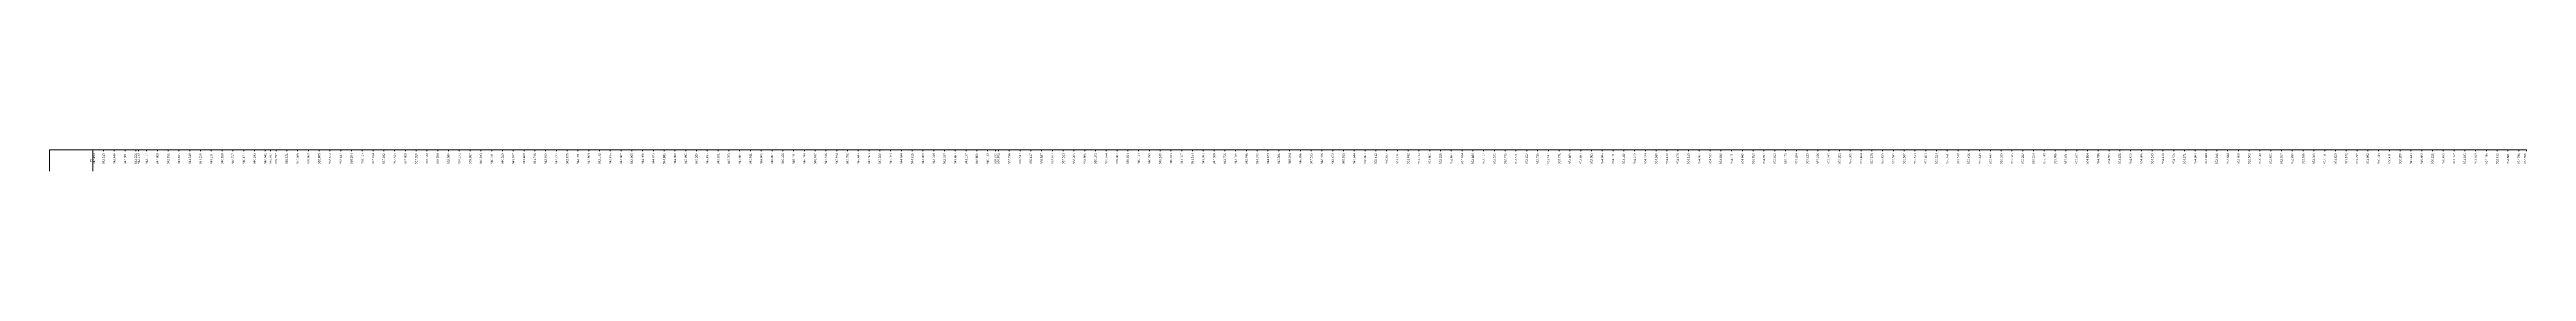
# Model space of a CAD drawing. Header units: metres. Extents: x 478603 to 489313, y 4282657 to 4289463.
# Drawn here: x 483693 to 484841, y 4285190 to 4285200 of the extents above; entities that cross this region are included whole.
import ezdxf

# ---------------------------------------------------------------- set-up
doc = ezdxf.new("R2010")
doc.units = ezdxf.units.M
doc.layers.add('PR_ENK_Z', color=96, linetype='Continuous', lineweight=0)
doc.layers.add('PR_PROFIL', color=153, linetype='Continuous', lineweight=0)
doc.styles.get("Standard").update_dxf_attribs({"font": 'times.ttf'})

msp = doc.modelspace()

# ---------------------------------------------------------------- linework, layer by layer
at = {"layer": 'PR_PROFIL'}
for p, q in [((483692.7, 4285199.6), (484841.3, 4285199.6)), ((483692.7, 4285189.8), (483692.7, 4285199.6)), ((483712.7, 4285189.8), (483712.7, 4285199.6)), ((483712.7, 4285199.1), (483712.7, 4285199.6)), ((483717.7, 4285199.1), (483717.7, 4285199.6)), ((483722.7, 4285199.1), (483722.7, 4285199.6)), ((483727.7, 4285199.1), (483727.7, 4285199.6)), ((483732.7, 4285199.1), (483732.7, 4285199.6)), ((483734, 4285199.1), (483734, 4285199.6)), ((483737.7, 4285199.1), (483737.7, 4285199.6)), ((483742.7, 4285199.1), (483742.7, 4285199.6)), ((483747.7, 4285199.1), (483747.7, 4285199.6)), ((483752.7, 4285199.1), (483752.7, 4285199.6)), ((483757.7, 4285199.1), (483757.7, 4285199.6)), ((483762.7, 4285199.1), (483762.7, 4285199.6)), ((483767.7, 4285199.1), (483767.7, 4285199.6)), ((483772.7, 4285199.1), (483772.7, 4285199.6)), ((483777.7, 4285199.1), (483777.7, 4285199.6)), ((483782.7, 4285199.1), (483782.7, 4285199.6)), ((483787.7, 4285199.1), (483787.7, 4285199.6)), ((483792.7, 4285199.1), (483792.7, 4285199.6)), ((483795.2, 4285199.1), (483795.2, 4285199.6)), ((483797.7, 4285199.1), (483797.7, 4285199.6)), ((483802.7, 4285199.1), (483802.7, 4285199.6)), ((483807.7, 4285199.1), (483807.7, 4285199.6)), ((483812.7, 4285199.1), (483812.7, 4285199.6)), ((483817.7, 4285199.1), (483817.7, 4285199.6)), ((483822.7, 4285199.1), (483822.7, 4285199.6)), ((483827.7, 4285199.1), (483827.7, 4285199.6)), ((483832.7, 4285199.1), (483832.7, 4285199.6)), ((483837.7, 4285199.1), (483837.7, 4285199.6)), ((483842.7, 4285199.1), (483842.7, 4285199.6)), ((483847.7, 4285199.1), (483847.7, 4285199.6)), ((483852.7, 4285199.1), (483852.7, 4285199.6)), ((483857.7, 4285199.1), (483857.7, 4285199.6)), ((483862.7, 4285199.1), (483862.7, 4285199.6)), ((483867.7, 4285199.1), (483867.7, 4285199.6)), ((483872.7, 4285199.1), (483872.7, 4285199.6)), ((483877.7, 4285199.1), (483877.7, 4285199.6)), ((483882.7, 4285199.1), (483882.7, 4285199.6)), ((483887.7, 4285199.1), (483887.7, 4285199.6)), ((483892.7, 4285199.1), (483892.7, 4285199.6)), ((483897.7, 4285199.1), (483897.7, 4285199.6)), ((483902.7, 4285199.1), (483902.7, 4285199.6)), ((483907.7, 4285199.1), (483907.7, 4285199.6)), ((483912.7, 4285199.1), (483912.7, 4285199.6)), ((483917.7, 4285199.1), (483917.7, 4285199.6)), ((483922.7, 4285199.1), (483922.7, 4285199.6)), ((483927.7, 4285199.1), (483927.7, 4285199.6)), ((483932.7, 4285199.1), (483932.7, 4285199.6)), ((483937.7, 4285199.1), (483937.7, 4285199.6)), ((483942.7, 4285199.1), (483942.7, 4285199.6)), ((483947.7, 4285199.1), (483947.7, 4285199.6)), ((483952.7, 4285199.1), (483952.7, 4285199.6)), ((483957.7, 4285199.1), (483957.7, 4285199.6)), ((483962.7, 4285199.1), (483962.7, 4285199.6)), ((483967.7, 4285199.1), (483967.7, 4285199.6)), ((483972.7, 4285199.1), (483972.7, 4285199.6)), ((483977.7, 4285199.1), (483977.7, 4285199.6)), ((483982.7, 4285199.1), (483982.7, 4285199.6)), ((483987.7, 4285199.1), (483987.7, 4285199.6)), ((483992.7, 4285199.1), (483992.7, 4285199.6)), ((483997.7, 4285199.1), (483997.7, 4285199.6)), ((484002.7, 4285199.1), (484002.7, 4285199.6)), ((484007.7, 4285199.1), (484007.7, 4285199.6)), ((484012.7, 4285199.1), (484012.7, 4285199.6)), ((484017.7, 4285199.1), (484017.7, 4285199.6)), ((484022.7, 4285199.1), (484022.7, 4285199.6)), ((484027.7, 4285199.1), (484027.7, 4285199.6)), ((484032.7, 4285199.1), (484032.7, 4285199.6)), ((484037.7, 4285199.1), (484037.7, 4285199.6)), ((484042.7, 4285199.1), (484042.7, 4285199.6)), ((484047.7, 4285199.1), (484047.7, 4285199.6)), ((484052.7, 4285199.1), (484052.7, 4285199.6)), ((484057.7, 4285199.1), (484057.7, 4285199.6)), ((484062.7, 4285199.1), (484062.7, 4285199.6)), ((484067.7, 4285199.1), (484067.7, 4285199.6)), ((484072.7, 4285199.1), (484072.7, 4285199.6)), ((484077.7, 4285199.1), (484077.7, 4285199.6)), ((484082.7, 4285199.1), (484082.7, 4285199.6)), ((484087.7, 4285199.1), (484087.7, 4285199.6)), ((484092.7, 4285199.1), (484092.7, 4285199.6)), ((484097.7, 4285199.1), (484097.7, 4285199.6)), ((484102.7, 4285199.1), (484102.7, 4285199.6)), ((484107.7, 4285199.1), (484107.7, 4285199.6)), ((484112.7, 4285199.1), (484112.7, 4285199.6)), ((484117.7, 4285199.1), (484117.7, 4285199.6)), ((484122.7, 4285199.1), (484122.7, 4285199.6)), ((484127.7, 4285199.1), (484127.7, 4285199.6)), ((484131.3, 4285199.1), (484131.3, 4285199.6)), ((484132.7, 4285199.1), (484132.7, 4285199.6)), ((484137.7, 4285199.1), (484137.7, 4285199.6)), ((484142.7, 4285199.1), (484142.7, 4285199.6)), ((484147.7, 4285199.1), (484147.7, 4285199.6)), ((484152.7, 4285199.1), (484152.7, 4285199.6)), ((484157.7, 4285199.1), (484157.7, 4285199.6)), ((484162.7, 4285199.1), (484162.7, 4285199.6)), ((484167.7, 4285199.1), (484167.7, 4285199.6)), ((484172.7, 4285199.1), (484172.7, 4285199.6)), ((484177.7, 4285199.1), (484177.7, 4285199.6)), ((484182.7, 4285199.1), (484182.7, 4285199.6)), ((484187.7, 4285199.1), (484187.7, 4285199.6)), ((484192.7, 4285199.1), (484192.7, 4285199.6)), ((484197.7, 4285199.1), (484197.7, 4285199.6)), ((484202.7, 4285199.1), (484202.7, 4285199.6)), ((484207.7, 4285199.1), (484207.7, 4285199.6)), ((484212.7, 4285199.1), (484212.7, 4285199.6)), ((484217.7, 4285199.1), (484217.7, 4285199.6)), ((484222.7, 4285199.1), (484222.7, 4285199.6)), ((484227.7, 4285199.1), (484227.7, 4285199.6)), ((484232.7, 4285199.1), (484232.7, 4285199.6)), ((484237.7, 4285199.1), (484237.7, 4285199.6)), ((484242.7, 4285199.1), (484242.7, 4285199.6)), ((484247.7, 4285199.1), (484247.7, 4285199.6)), ((484252.7, 4285199.1), (484252.7, 4285199.6)), ((484257.7, 4285199.1), (484257.7, 4285199.6)), ((484262.7, 4285199.1), (484262.7, 4285199.6)), ((484267.7, 4285199.1), (484267.7, 4285199.6)), ((484272.7, 4285199.1), (484272.7, 4285199.6)), ((484277.7, 4285199.1), (484277.7, 4285199.6)), ((484282.7, 4285199.1), (484282.7, 4285199.6)), ((484287.7, 4285199.1), (484287.7, 4285199.6)), ((484292.7, 4285199.1), (484292.7, 4285199.6)), ((484297.7, 4285199.1), (484297.7, 4285199.6)), ((484302.7, 4285199.1), (484302.7, 4285199.6)), ((484307.7, 4285199.1), (484307.7, 4285199.6)), ((484312.7, 4285199.1), (484312.7, 4285199.6)), ((484317.7, 4285199.1), (484317.7, 4285199.6)), ((484322.7, 4285199.1), (484322.7, 4285199.6)), ((484327.7, 4285199.1), (484327.7, 4285199.6)), ((484332.7, 4285199.1), (484332.7, 4285199.6)), ((484337.7, 4285199.1), (484337.7, 4285199.6)), ((484342.7, 4285199.1), (484342.7, 4285199.6)), ((484347.7, 4285199.1), (484347.7, 4285199.6)), ((484352.7, 4285199.1), (484352.7, 4285199.6)), ((484357.7, 4285199.1), (484357.7, 4285199.6)), ((484362.7, 4285199.1), (484362.7, 4285199.6)), ((484367.7, 4285199.1), (484367.7, 4285199.6)), ((484372.7, 4285199.1), (484372.7, 4285199.6)), ((484377.7, 4285199.1), (484377.7, 4285199.6)), ((484382.7, 4285199.1), (484382.7, 4285199.6)), ((484387.7, 4285199.1), (484387.7, 4285199.6)), ((484392.7, 4285199.1), (484392.7, 4285199.6)), ((484397.7, 4285199.1), (484397.7, 4285199.6)), ((484402.7, 4285199.1), (484402.7, 4285199.6)), ((484407.7, 4285199.1), (484407.7, 4285199.6)), ((484412.7, 4285199.1), (484412.7, 4285199.6)), ((484417.7, 4285199.1), (484417.7, 4285199.6)), ((484422.7, 4285199.1), (484422.7, 4285199.6)), ((484427.7, 4285199.1), (484427.7, 4285199.6)), ((484432.7, 4285199.1), (484432.7, 4285199.6)), ((484437.7, 4285199.1), (484437.7, 4285199.6)), ((484442.7, 4285199.1), (484442.7, 4285199.6)), ((484447.7, 4285199.1), (484447.7, 4285199.6)), ((484452.7, 4285199.1), (484452.7, 4285199.6)), ((484457.7, 4285199.1), (484457.7, 4285199.6)), ((484462.7, 4285199.1), (484462.7, 4285199.6)), ((484467.7, 4285199.1), (484467.7, 4285199.6)), ((484472.7, 4285199.1), (484472.7, 4285199.6)), ((484477.7, 4285199.1), (484477.7, 4285199.6)), ((484482.7, 4285199.1), (484482.7, 4285199.6)), ((484487.7, 4285199.1), (484487.7, 4285199.6)), ((484492.7, 4285199.1), (484492.7, 4285199.6)), ((484497.7, 4285199.1), (484497.7, 4285199.6)), ((484502.7, 4285199.1), (484502.7, 4285199.6)), ((484507.7, 4285199.1), (484507.7, 4285199.6)), ((484512.7, 4285199.1), (484512.7, 4285199.6)), ((484517.7, 4285199.1), (484517.7, 4285199.6)), ((484522.7, 4285199.1), (484522.7, 4285199.6)), ((484527.7, 4285199.1), (484527.7, 4285199.6)), ((484532.7, 4285199.1), (484532.7, 4285199.6)), ((484537.7, 4285199.1), (484537.7, 4285199.6)), ((484542.7, 4285199.1), (484542.7, 4285199.6)), ((484547.7, 4285199.1), (484547.7, 4285199.6)), ((484552.7, 4285199.1), (484552.7, 4285199.6)), ((484557.7, 4285199.1), (484557.7, 4285199.6)), ((484562.7, 4285199.1), (484562.7, 4285199.6)), ((484567.7, 4285199.1), (484567.7, 4285199.6)), ((484572.7, 4285199.1), (484572.7, 4285199.6)), ((484577.7, 4285199.1), (484577.7, 4285199.6)), ((484582.7, 4285199.1), (484582.7, 4285199.6)), ((484587.7, 4285199.1), (484587.7, 4285199.6)), ((484592.7, 4285199.1), (484592.7, 4285199.6)), ((484597.7, 4285199.1), (484597.7, 4285199.6)), ((484602.7, 4285199.1), (484602.7, 4285199.6)), ((484607.7, 4285199.1), (484607.7, 4285199.6)), ((484612.7, 4285199.1), (484612.7, 4285199.6)), ((484617.7, 4285199.1), (484617.7, 4285199.6)), ((484622.7, 4285199.1), (484622.7, 4285199.6)), ((484627.7, 4285199.1), (484627.7, 4285199.6)), ((484632.7, 4285199.1), (484632.7, 4285199.6)), ((484637.7, 4285199.1), (484637.7, 4285199.6)), ((484642.7, 4285199.1), (484642.7, 4285199.6)), ((484647.7, 4285199.1), (484647.7, 4285199.6)), ((484652.7, 4285199.1), (484652.7, 4285199.6)), ((484657.7, 4285199.1), (484657.7, 4285199.6)), ((484662.7, 4285199.1), (484662.7, 4285199.6)), ((484667.7, 4285199.1), (484667.7, 4285199.6)), ((484672.7, 4285199.1), (484672.7, 4285199.6)), ((484677.7, 4285199.1), (484677.7, 4285199.6)), ((484682.7, 4285199.1), (484682.7, 4285199.6)), ((484687.7, 4285199.1), (484687.7, 4285199.6)), ((484692.7, 4285199.1), (484692.7, 4285199.6)), ((484697.7, 4285199.1), (484697.7, 4285199.6)), ((484702.7, 4285199.1), (484702.7, 4285199.6)), ((484707.7, 4285199.1), (484707.7, 4285199.6)), ((484712.7, 4285199.1), (484712.7, 4285199.6)), ((484717.7, 4285199.1), (484717.7, 4285199.6)), ((484722.7, 4285199.1), (484722.7, 4285199.6)), ((484727.7, 4285199.1), (484727.7, 4285199.6)), ((484732.7, 4285199.1), (484732.7, 4285199.6)), ((484737.7, 4285199.1), (484737.7, 4285199.6)), ((484742.7, 4285199.1), (484742.7, 4285199.6)), ((484747.7, 4285199.1), (484747.7, 4285199.6)), ((484752.7, 4285199.1), (484752.7, 4285199.6)), ((484757.7, 4285199.1), (484757.7, 4285199.6)), ((484762.7, 4285199.1), (484762.7, 4285199.6)), ((484767.7, 4285199.1), (484767.7, 4285199.6)), ((484772.7, 4285199.1), (484772.7, 4285199.6)), ((484777.7, 4285199.1), (484777.7, 4285199.6)), ((484782.7, 4285199.1), (484782.7, 4285199.6)), ((484787.7, 4285199.1), (484787.7, 4285199.6)), ((484792.7, 4285199.1), (484792.7, 4285199.6)), ((484797.7, 4285199.1), (484797.7, 4285199.6)), ((484802.7, 4285199.1), (484802.7, 4285199.6)), ((484807.7, 4285199.1), (484807.7, 4285199.6)), ((484812.7, 4285199.1), (484812.7, 4285199.6)), ((484817.7, 4285199.1), (484817.7, 4285199.6)), ((484822.7, 4285199.1), (484822.7, 4285199.6)), ((484827.7, 4285199.1), (484827.7, 4285199.6)), ((484832.7, 4285199.1), (484832.7, 4285199.6)), ((484837.7, 4285199.1), (484837.7, 4285199.6)), ((484841.3, 4285199.1), (484841.3, 4285199.6))]:
    msp.add_line(p, q, dxfattribs=at)

# ---------------------------------------------------------------- texts
at = {"layer": 'PR_ENK_Z'}
for s, p in [('942.499', (483713.8, 4285193.1)), ('942.519', (483718.2, 4285193.1)), ('942.448', (483723.2, 4285193.1)), ('942.301', (483728.2, 4285193.1)), ('942.226', (483733.2, 4285193.1)), ('942.210', (483734.5, 4285193.1)), ('942.177', (483738.2, 4285193.1)), ('942.088', (483743.2, 4285193.1)), ('942.012', (483748.2, 4285193.1)), ('941.815', (483753.2, 4285193.1)), ('941.519', (483758.2, 4285193.1)), ('941.238', (483763.2, 4285193.1)), ('941.211', (483768.2, 4285193.1)), ('940.938', (483773.2, 4285193.1)), ('940.737', (483778.2, 4285193.1)), ('940.453', (483783.2, 4285193.1)), ('940.243', (483788.2, 4285193.1)), ('940.042', (483793.2, 4285193.1)), ('939.917', (483795.7, 4285193.1)), ('939.797', (483798.2, 4285193.1)), ('939.571', (483803.2, 4285193.1)), ('939.308', (483808.2, 4285193.1)), ('939.060', (483813.2, 4285193.1)), ('938.808', (483818.2, 4285193.1)), ('938.572', (483823.2, 4285193.1)), ('938.442', (483828.2, 4285193.1)), ('938.294', (483833.2, 4285193.1)), ('938.123', (483838.2, 4285193.1)), ('937.854', (483843.2, 4285193.1)), ('937.642', (483848.2, 4285193.1)), ('937.525', (483853.2, 4285193.1)), ('937.688', (483858.2, 4285193.1)), ('937.920', (483863.2, 4285193.1)), ('938.320', (483868.2, 4285193.1)), ('938.709', (483873.2, 4285193.1)), ('938.980', (483878.2, 4285193.1)), ('939.232', (483883.2, 4285193.1)), ('939.687', (483888.2, 4285193.1)), ('940.043', (483893.2, 4285193.1)), ('940.311', (483898.2, 4285193.1)), ('940.529', (483903.2, 4285193.1)), ('941.017', (483908.2, 4285193.1)), ('941.488', (483913.2, 4285193.1)), ('941.748', (483918.2, 4285193.1)), ('942.010', (483923.2, 4285193.1)), ('942.222', (483928.2, 4285193.1)), ('942.498', (483933.2, 4285193.1)), ('942.761', (483938.2, 4285193.1)), ('942.969', (483943.2, 4285193.1)), ('943.142', (483948.2, 4285193.1)), ('943.415', (483953.2, 4285193.1)), ('943.687', (483958.2, 4285193.1)), ('943.999', (483963.2, 4285193.1)), ('944.366', (483968.2, 4285193.1)), ('944.673', (483973.2, 4285193.1)), ('944.863', (483978.2, 4285193.1)), ('944.960', (483983.2, 4285193.1)), ('945.095', (483988.2, 4285193.1)), ('945.260', (483993.2, 4285193.1)), ('945.495', (483998.2, 4285193.1)), ('945.651', (484003.2, 4285193.1)), ('945.703', (484008.2, 4285193.1)), ('945.805', (484013.2, 4285193.1)), ('945.911', (484018.2, 4285193.1)), ('946.003', (484023.2, 4285193.1)), ('946.082', (484028.2, 4285193.1)), ('946.166', (484033.2, 4285193.1)), ('946.191', (484038.2, 4285193.1)), ('946.199', (484043.2, 4285193.1)), ('946.047', (484048.2, 4285193.1)), ('945.936', (484053.2, 4285193.1)), ('945.924', (484058.2, 4285193.1)), ('945.796', (484063.2, 4285193.1)), ('945.643', (484068.2, 4285193.1)), ('945.363', (484073.2, 4285193.1)), ('945.300', (484078.2, 4285193.1)), ('945.103', (484083.2, 4285193.1)), ('944.844', (484088.2, 4285193.1)), ('944.428', (484093.2, 4285193.1)), ('943.969', (484098.2, 4285193.1)), ('943.249', (484103.2, 4285193.1)), ('942.397', (484108.2, 4285193.1)), ('941.683', (484113.2, 4285193.1)), ('941.137', (484118.2, 4285193.1)), ('940.609', (484123.2, 4285193.1)), ('940.120', (484128.2, 4285193.1)), ('939.315', (484131.8, 4285193.1)), ('938.972', (484133.2, 4285193.1)), ('937.756', (484138.2, 4285193.1)), ('936.743', (484143.2, 4285193.1)), ('936.437', (484148.2, 4285193.1)), ('936.587', (484153.2, 4285193.1)), ('937.032', (484158.2, 4285193.1)), ('937.523', (484163.2, 4285193.1)), ('938.205', (484168.2, 4285193.1)), ('938.906', (484173.2, 4285193.1)), ('939.195', (484178.2, 4285193.1)), ('939.354', (484183.2, 4285193.1)), ('939.682', (484188.2, 4285193.1)), ('939.934', (484193.2, 4285193.1)), ('940.123', (484198.2, 4285193.1)), ('940.290', (484203.2, 4285193.1)), ('940.540', (484208.2, 4285193.1)), ('940.923', (484213.2, 4285193.1)), ('941.187', (484218.2, 4285193.1)), ('941.514', (484223.2, 4285193.1)), ('941.993', (484228.2, 4285193.1)), ('942.368', (484233.2, 4285193.1)), ('942.758', (484238.2, 4285193.1)), ('943.188', (484243.2, 4285193.1)), ('943.746', (484248.2, 4285193.1)), ('944.319', (484253.2, 4285193.1)), ('944.879', (484258.2, 4285193.1)), ('945.501', (484263.2, 4285193.1)), ('946.204', (484268.2, 4285193.1)), ('946.896', (484273.2, 4285193.1)), ('947.535', (484278.2, 4285193.1)), ('948.166', (484283.2, 4285193.1)), ('948.650', (484288.2, 4285193.1)), ('949.053', (484293.2, 4285193.1)), ('949.544', (484298.2, 4285193.1)), ('950.063', (484303.2, 4285193.1)), ('950.412', (484308.2, 4285193.1)), ('950.837', (484313.2, 4285193.1)), ('951.221', (484318.2, 4285193.1)), ('951.482', (484323.2, 4285193.1)), ('951.732', (484328.2, 4285193.1)), ('951.985', (484333.2, 4285193.1)), ('952.258', (484338.2, 4285193.1)), ('952.467', (484343.2, 4285193.1)), ('952.654', (484348.2, 4285193.1)), ('952.889', (484353.2, 4285193.1)), ('953.177', (484358.2, 4285193.1)), ('953.575', (484363.2, 4285193.1)), ('953.749', (484368.2, 4285193.1)), ('953.571', (484373.2, 4285193.1)), ('953.650', (484378.2, 4285193.1)), ('953.750', (484383.2, 4285193.1)), ('953.742', (484388.2, 4285193.1)), ('953.771', (484393.2, 4285193.1)), ('953.869', (484398.2, 4285193.1)), ('953.893', (484403.2, 4285193.1)), ('953.985', (484408.2, 4285193.1)), ('954.065', (484413.2, 4285193.1)), ('954.121', (484418.2, 4285193.1)), ('954.180', (484423.2, 4285193.1)), ('954.270', (484428.2, 4285193.1)), ('954.329', (484433.2, 4285193.1)), ('954.380', (484438.2, 4285193.1)), ('954.430', (484443.2, 4285193.1)), ('954.478', (484448.2, 4285193.1)), ('954.519', (484453.2, 4285193.1)), ('954.507', (484458.2, 4285193.1)), ('954.555', (484463.2, 4285193.1)), ('954.640', (484468.2, 4285193.1)), ('954.771', (484473.2, 4285193.1)), ('954.940', (484478.2, 4285193.1)), ('955.023', (484483.2, 4285193.1)), ('954.993', (484488.2, 4285193.1)), ('955.053', (484493.2, 4285193.1)), ('955.173', (484498.2, 4285193.1)), ('955.204', (484503.2, 4285193.1)), ('955.215', (484508.2, 4285193.1)), ('955.256', (484513.2, 4285193.1)), ('955.295', (484518.2, 4285193.1)), ('955.285', (484523.2, 4285193.1)), ('955.300', (484528.2, 4285193.1)), ('955.464', (484533.2, 4285193.1)), ('955.578', (484538.2, 4285193.1)), ('955.619', (484543.2, 4285193.1)), ('955.595', (484548.2, 4285193.1)), ('955.567', (484553.2, 4285193.1)), ('955.533', (484558.2, 4285193.1)), ('955.483', (484563.2, 4285193.1)), ('955.524', (484568.2, 4285193.1)), ('955.551', (484573.2, 4285193.1)), ('955.510', (484578.2, 4285193.1)), ('955.458', (484583.2, 4285193.1)), ('955.445', (484588.2, 4285193.1)), ('955.442', (484593.2, 4285193.1)), ('955.395', (484598.2, 4285193.1)), ('955.325', (484603.2, 4285193.1)), ('955.280', (484608.2, 4285193.1)), ('955.234', (484613.2, 4285193.1)), ('955.140', (484618.2, 4285193.1)), ('955.066', (484623.2, 4285193.1)), ('955.071', (484628.2, 4285193.1)), ('955.057', (484633.2, 4285193.1)), ('954.884', (484638.2, 4285193.1)), ('954.786', (484643.2, 4285193.1)), ('954.705', (484648.2, 4285193.1)), ('954.676', (484653.2, 4285193.1)), ('954.670', (484658.2, 4285193.1)), ('954.606', (484663.2, 4285193.1)), ('954.549', (484668.2, 4285193.1)), ('954.438', (484673.2, 4285193.1)), ('954.356', (484678.2, 4285193.1)), ('954.271', (484683.2, 4285193.1)), ('954.069', (484688.2, 4285193.1)), ('953.949', (484693.2, 4285193.1)), ('953.916', (484698.2, 4285193.1)), ('953.844', (484703.2, 4285193.1)), ('953.668', (484708.2, 4285193.1)), ('953.509', (484713.2, 4285193.1)), ('953.140', (484718.2, 4285193.1)), ('952.975', (484723.2, 4285193.1)), ('952.937', (484728.2, 4285193.1)), ('952.898', (484733.2, 4285193.1)), ('952.636', (484738.2, 4285193.1)), ('952.309', (484743.2, 4285193.1)), ('952.111', (484748.2, 4285193.1)), ('951.829', (484753.2, 4285193.1)), ('951.572', (484758.2, 4285193.1)), ('951.297', (484763.2, 4285193.1)), ('951.092', (484768.2, 4285193.1)), ('950.745', (484773.2, 4285193.1)), ('950.411', (484778.2, 4285193.1)), ('950.200', (484783.2, 4285193.1)), ('949.443', (484788.2, 4285193.1)), ('949.800', (484793.2, 4285193.1)), ('950.226', (484798.2, 4285193.1)), ('950.690', (484803.2, 4285193.1)), ('951.167', (484808.2, 4285193.1)), ('951.645', (484813.2, 4285193.1)), ('951.929', (484818.2, 4285193.1)), ('952.196', (484823.2, 4285193.1)), ('952.453', (484828.2, 4285193.1)), ('952.661', (484833.2, 4285193.1)), ('952.796', (484838.2, 4285193.1)), ('952.786', (484841.1, 4285193.1))]:
    msp.add_text(s, height=1, rotation=90, dxfattribs=at).set_placement(p)
msp.add_text('Z', height=1, dxfattribs=at).set_placement((483711.3, 4285194.2))

doc.saveas('drawing.dxf')
